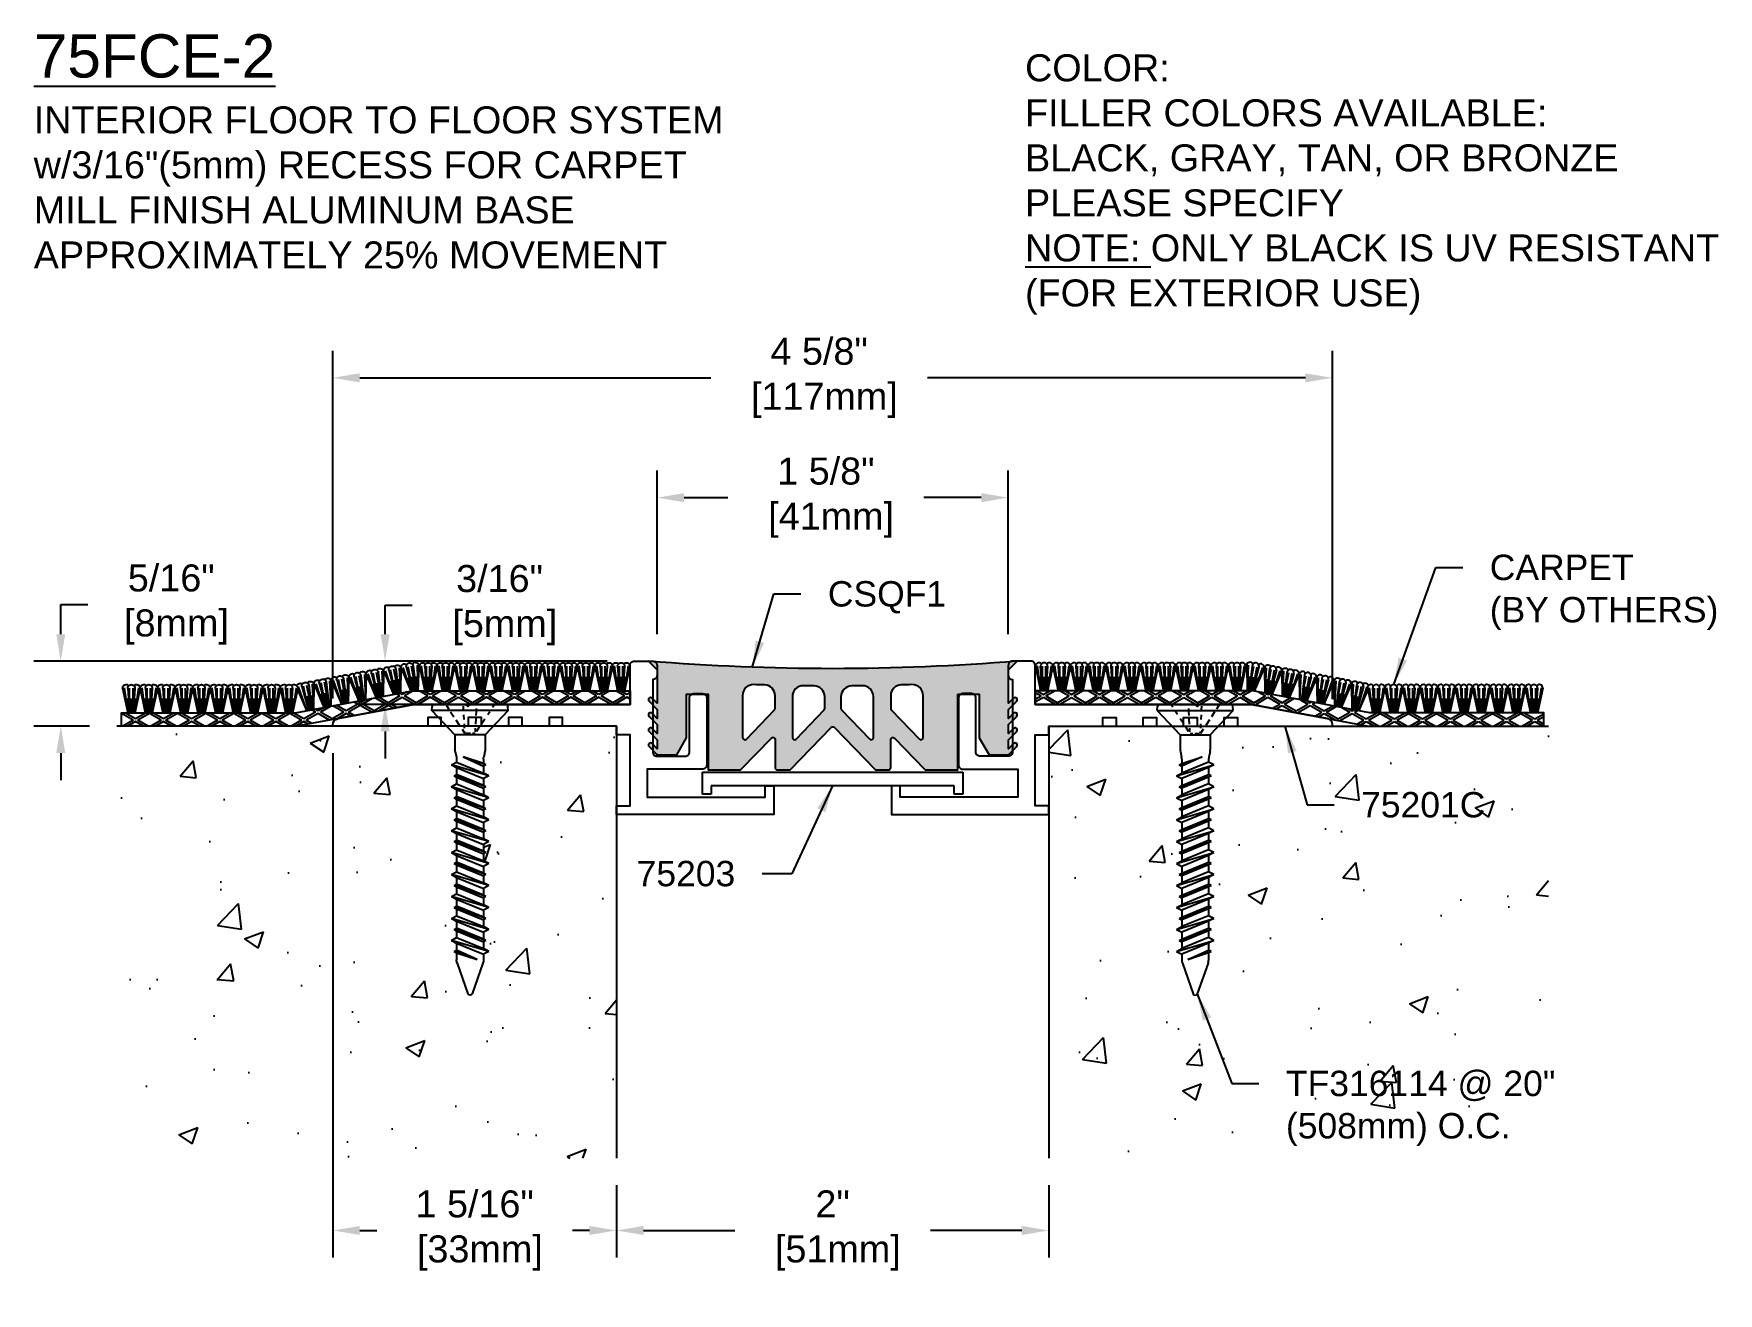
# Model space of a CAD drawing. Header units: inches. Extents: x -0.85 to 6.94, y -1.45 to 4.38.
import ezdxf

# ---------------------------------------------------------------- set-up
doc = ezdxf.new("R2010")
doc.units = ezdxf.units.IN
doc.header["$MEASUREMENT"] = 0
for name, color, linetype in [('Anchors', 4, 'Continuous'), ('Conditions', 1, 'Continuous'), ('Dimensions', 3, 'Continuous'), ('Fillers', 2, 'Continuous'), ('Metals', 7, 'Continuous'), ('Text', 2, 'Continuous')]:
    doc.layers.add(name, color=color, linetype=linetype)
doc.styles.add('arial', font='arial.ttf')
doc.dimstyles.new('ARIAL', dxfattribs={"dimscale": 0, "dimtxt": 0.125, "dimasz": 0.125, "dimexe": 0.125, "dimexo": 0.125, "dimgap": 0.125, "dimtad": 0, "dimtih": 1, "dimtoh": 1, "dimdec": 5, "dimzin": 0, "dimdsep": 46, "dimlunit": 4, "dimtxsty": 'arial', "dimcen": 0.125, "dimadec": 0, "dimazin": 0, "dimtfac": 1, "dimtdec": 5, "dimtofl": 0, "dimtmove": 0, "dimatfit": 3, "dimfxl": 0, "dimfrac": 2, "dimtolj": 1, "dimtzin": 0, "dimarcsym": 0})

msp = doc.modelspace()

# ---------------------------------------------------------------- texts
at = {"layer": 'Text', "attachment_point": 1, "style": 'arial'}
for s, insert, char_height, width in [('{\\L75FCE-2\\P\\H0.625x;\\lINTERIOR FLOOR TO FLOOR SYSTEM\\Pw/3/16"(5mm) RECESS FOR CARPET\\PMILL FINISH ALUMINUM BASE\\PAPPROXIMATELY 25% MOVEMENT}', (-0.849731, 4.374533), 0.2, 3.625), ('COLOR:{\\L                      \\~      \\P}FILLER COLORS AVAILABLE:\\PBLACK, GRAY, TAN, OR BRONZE\\PPLEASE SPECIFY\\P{\\LNOTE:} ONLY BLACK IS UV RESISTANT (FOR EXTERIOR USE)', (3.736574, 4.282098), 0.125, 3.25)]:
    msp.add_mtext(s, dxfattribs=dict(at, insert=insert, char_height=char_height, width=width))
at = {"layer": 'Text', "char_height": 0.1175, "style": 'arial'}
for s, insert, attachment_point in [('CARPET\\P(BY OTHERS)', (5.886662, 1.966562), 1), ('CSQF1', (2.824256, 1.843949), 1), ('\\A1;75201C', (5.29142, 0.868051), 1), ('\\A1;75203', (2.395892, 0.430413), 9), ('TF316114 @ 20"\\P(508mm) O.C.', (4.943629, -0.421649), 1)]:
    msp.add_mtext(s, dxfattribs=dict(at, insert=insert, attachment_point=attachment_point))

# ---------------------------------------------------------------- blocks, each defined once
blk = doc.blocks.new('75201C')
blk.add_line((-1.6336, -3.7739), (-1.6336, -3.7739))
blk.add_lwpolyline([(-1.8836, -3.8589), (-1.8836, -4.1689, 0.414214), (-1.8636, -4.1889), (-1.6086, -4.1889), (-1.6086, -4.3179), (-2.1543, -4.3179), (-2.1543, -4.2649), (-2.1943, -4.2649), (-2.1943, -4.3979), (-1.4661, -4.3979), (-1.4661, -4.3579), (-1.5286, -4.3579), (-1.5286, -4.0289), (-1.4661, -4.0289), (-1.4661, -3.9889), (-1.2161, -3.9889), (-1.2161, -3.9489), (-1.1541, -3.9489), (-1.1541, -3.9889), (-1.0291, -3.9889), (-1.0291, -3.9489), (-0.9671, -3.9489), (-0.9671, -3.9889), (-0.8421, -3.9889), (-0.8421, -3.9489), (-0.7801, -3.9489), (-0.7801, -3.9889), (-0.6551, -3.9889), (-0.6551, -3.9489), (-0.5931, -3.9489), (-0.5931, -3.9889), (-0.1536, -3.9889), (-0.1536, -3.9834, 0.361139), (-0.1777, -3.9544), (-0.5286, -3.8889), (-0.7686, -3.8889), (-0.7786, -3.8989), (-0.7886, -3.8889), (-1.5286, -3.8889), (-1.5286, -3.7089, 0.414214), (-1.5486, -3.6889), (-1.6336, -3.6889, 0.414214), (-1.6536, -3.7089), (-1.6536, -3.7539, 0.414214), (-1.6336, -3.7739), (-1.6336, -4.1089, -0.414214), (-1.6536, -4.1289), (-1.7836, -4.1289, -0.414214), (-1.8036, -4.1089), (-1.8036, -3.8589, 0.414214), (-1.8236, -3.8389), (-1.8636, -3.8389, 0.414214)], format="xyb", close=True)
blk = doc.blocks.new('TF316114')
for p, q in [((-0.1634, 0), (0.1634, 0)), ((-0.1042, -0.0127), (-0.1125, 0)), ((-0.1762, -0.0285), (-0.1747, -0.0103)), ((-0.1762, -0.0285), (0.1762, -0.0285)), ((-0.1762, -0.0285), (-0.0698, -0.141)), ((-0.0815, -0.0472), (-0.0915, -0.0321)), ((-0.0533, -0.0902), (-0.0691, -0.0662)), ((-0.0308, -0.0055), (-0.0311, -0.0002)), ((-0.0297, -0.0263), (-0.0301, -0.0195)), ((-0.0284, -0.051), (-0.0294, -0.0323)), ((-0.0263, -0.091), (-0.0277, -0.065)), ((0.0274, -0.0703), (0.0286, -0.0479)), ((0.0297, -0.0255), (0.0306, -0.0085)), ((0.0662, -0.0707), (0.0485, -0.0976)), ((0.0698, -0.141), (0.1762, -0.0285)), ((0.0898, -0.0346), (0.0746, -0.0579)), ((0.1095, -0.0045), (0.0979, -0.0223)), ((0.1762, -0.0285), (0.1747, -0.0103)), ((-0.0698, -0.141), (-0.0698, -0.2081)), ((-0.0698, -0.141), (0.0698, -0.141)), ((-0.0307, -0.1248), (-0.0441, -0.1044)), ((-0.0245, -0.1261), (-0.0253, -0.1097)), ((-0.024, -0.135), (-0.0107, -0.135)), ((-0.0018, -0.135), (0.0183, -0.135)), ((0.0373, -0.1147), (0.024, -0.135)), ((0.024, -0.135), (0.0245, -0.1246)), ((0.0253, -0.1104), (0.0264, -0.0896)), ((0.0698, -0.141), (0.0698, -0.2081)), ((-0.0687, -0.2177), (-0.0633, -0.2437)), ((0.0687, -0.2177), (0.0633, -0.2437)), ((-0.0863, -0.3304), (0.0862, -0.2796)), ((-0.0737, -0.2796), (0.0321, -0.2431)), ((-0.0737, -0.2796), (-0.0623, -0.2734)), ((-0.0737, -0.2796), (-0.0623, -0.2858)), ((0.0321, -0.2431), (-0.0623, -0.2858)), ((-0.0623, -0.2734), (0.0321, -0.2431)), ((-0.0623, -0.2533), (-0.0623, -0.2734)), ((0.0622, -0.2667), (-0.0623, -0.3175)), ((-0.0623, -0.2858), (-0.0623, -0.3175)), ((0.0622, -0.2925), (-0.0623, -0.3433)), ((0.0622, -0.2925), (0.0622, -0.3242)), ((0.0622, -0.2533), (0.0622, -0.2667)), ((0.0862, -0.2796), (0.0622, -0.2667)), ((0.0862, -0.2796), (0.0622, -0.2925)), ((-0.0863, -0.3304), (-0.0623, -0.3175)), ((-0.0863, -0.3304), (-0.0623, -0.3433)), ((-0.0863, -0.4319), (0.0862, -0.3812)), ((-0.0737, -0.3812), (0.0737, -0.3304)), ((-0.0737, -0.3812), (-0.0623, -0.375)), ((-0.0737, -0.3812), (-0.0623, -0.3873)), ((-0.0623, -0.375), (0.0622, -0.3242)), ((0.0622, -0.3365), (-0.0623, -0.3873)), ((-0.0623, -0.3433), (-0.0623, -0.375)), ((0.0622, -0.3682), (-0.0623, -0.419)), ((-0.0623, -0.3873), (-0.0623, -0.419)), ((0.0737, -0.3304), (0.0622, -0.3242)), ((0.0737, -0.3304), (0.0622, -0.3365)), ((0.0622, -0.3365), (0.0622, -0.3682)), ((0.0862, -0.3812), (0.0622, -0.3682)), ((0.0862, -0.3812), (0.0622, -0.3941)), ((-0.0863, -0.4319), (-0.0623, -0.419)), ((-0.0863, -0.4319), (-0.0623, -0.4449)), ((-0.0737, -0.4827), (0.0737, -0.4319)), ((0.0622, -0.3941), (-0.0623, -0.4449)), ((-0.0623, -0.4766), (0.0622, -0.4258)), ((0.0622, -0.4381), (-0.0623, -0.4889)), ((-0.0623, -0.4449), (-0.0623, -0.4766)), ((0.0622, -0.3941), (0.0622, -0.4258)), ((0.0737, -0.4319), (0.0622, -0.4258)), ((0.0737, -0.4319), (0.0622, -0.4381)), ((0.0622, -0.4381), (0.0622, -0.4698)), ((-0.0863, -0.5335), (0.0862, -0.4827)), ((-0.0863, -0.5335), (-0.0623, -0.5206)), ((-0.0863, -0.5335), (-0.0623, -0.5464)), ((-0.0737, -0.4827), (-0.0623, -0.4766)), ((-0.0737, -0.4827), (-0.0623, -0.4889)), ((-0.0737, -0.5843), (0.0737, -0.5335)), ((0.0622, -0.4698), (-0.0623, -0.5206)), ((-0.0623, -0.4889), (-0.0623, -0.5206)), ((0.0622, -0.4956), (-0.0623, -0.5464)), ((-0.0623, -0.5781), (0.0622, -0.5273)), ((0.0622, -0.5397), (-0.0623, -0.5904)), ((0.0862, -0.4827), (0.0622, -0.4698)), ((0.0862, -0.4827), (0.0622, -0.4956)), ((0.0622, -0.4956), (0.0622, -0.5273)), ((0.0737, -0.5335), (0.0622, -0.5273)), ((0.0737, -0.5335), (0.0622, -0.5397)), ((0.0622, -0.5397), (0.0622, -0.5714)), ((-0.0863, -0.6351), (0.0862, -0.5843)), ((-0.0863, -0.6351), (-0.0623, -0.6221)), ((-0.0737, -0.5843), (-0.0623, -0.5781)), ((-0.0737, -0.5843), (-0.0623, -0.5904)), ((-0.0623, -0.5464), (-0.0623, -0.5781)), ((0.0622, -0.5714), (-0.0623, -0.6221)), ((-0.0623, -0.5904), (-0.0623, -0.6221)), ((0.0622, -0.5972), (-0.0623, -0.648)), ((0.0862, -0.5843), (0.0622, -0.5714)), ((0.0862, -0.5843), (0.0622, -0.5972)), ((0.0622, -0.5972), (0.0622, -0.6289)), ((-0.0863, -0.6351), (-0.0623, -0.648)), ((-0.0863, -0.7366), (0.0862, -0.6858)), ((-0.0737, -0.6858), (0.0737, -0.6351)), ((-0.0737, -0.6858), (-0.0623, -0.6797)), ((-0.0737, -0.6858), (-0.0623, -0.692)), ((-0.0623, -0.6797), (0.0622, -0.6289)), ((0.0622, -0.6412), (-0.0623, -0.692)), ((-0.0623, -0.648), (-0.0623, -0.6797)), ((0.0622, -0.6729), (-0.0623, -0.7237)), ((-0.0623, -0.692), (-0.0623, -0.7237)), ((0.0622, -0.6988), (-0.0623, -0.7495)), ((0.0737, -0.6351), (0.0622, -0.6289)), ((0.0737, -0.6351), (0.0622, -0.6412)), ((0.0622, -0.6412), (0.0622, -0.6729)), ((0.0862, -0.6858), (0.0622, -0.6729)), ((0.0862, -0.6858), (0.0622, -0.6988)), ((0.0622, -0.6988), (0.0622, -0.7305)), ((-0.0863, -0.7366), (-0.0623, -0.7237)), ((-0.0863, -0.7366), (-0.0623, -0.7495)), ((-0.0737, -0.7874), (0.0737, -0.7366)), ((-0.0623, -0.7812), (0.0622, -0.7305)), ((0.0622, -0.7428), (-0.0623, -0.7936)), ((-0.0623, -0.7495), (-0.0623, -0.7812)), ((0.0622, -0.7745), (-0.0623, -0.8253)), ((0.0737, -0.7366), (0.0622, -0.7305)), ((0.0737, -0.7366), (0.0622, -0.7428)), ((0.0622, -0.7428), (0.0622, -0.7745)), ((0.0862, -0.7874), (0.0622, -0.7745)), ((-0.0863, -0.8382), (0.0862, -0.7874)), ((-0.0863, -0.8382), (-0.0623, -0.8253)), ((-0.0863, -0.8382), (-0.0623, -0.8511)), ((-0.0737, -0.7874), (-0.0623, -0.7812)), ((-0.0737, -0.7874), (-0.0623, -0.7936)), ((-0.0737, -0.889), (0.0737, -0.8382)), ((-0.0623, -0.7936), (-0.0623, -0.8253)), ((0.0622, -0.8003), (-0.0623, -0.8511)), ((-0.0623, -0.8828), (0.0622, -0.832)), ((0.0622, -0.8444), (-0.0623, -0.8951)), ((-0.0623, -0.8511), (-0.0623, -0.8828)), ((0.0862, -0.7874), (0.0622, -0.8003)), ((0.0622, -0.8003), (0.0622, -0.832)), ((0.0737, -0.8382), (0.0622, -0.832)), ((0.0737, -0.8382), (0.0622, -0.8444)), ((0.0622, -0.8444), (0.0622, -0.876)), ((-0.0863, -0.9397), (0.0862, -0.889)), ((-0.0863, -0.9397), (-0.0623, -0.9268)), ((-0.0737, -0.889), (-0.0623, -0.8828)), ((-0.0737, -0.889), (-0.0623, -0.8951)), ((0.0622, -0.876), (-0.0623, -0.9268)), ((-0.0623, -0.8951), (-0.0623, -0.9268)), ((0.0622, -0.9019), (-0.0623, -0.9527)), ((-0.0623, -0.9844), (0.0622, -0.9336)), ((0.0862, -0.889), (0.0622, -0.876)), ((0.0862, -0.889), (0.0622, -0.9019)), ((0.0622, -0.9019), (0.0622, -0.9336)), ((0.0737, -0.9397), (0.0622, -0.9336)), ((-0.0863, -0.9397), (-0.0623, -0.9527)), ((-0.0863, -1.0413), (0.0862, -0.9905)), ((-0.0737, -0.9905), (0.0737, -0.9397)), ((-0.0737, -0.9905), (-0.0623, -0.9844)), ((-0.0737, -0.9905), (-0.0623, -0.9967)), ((0.0622, -0.9459), (-0.0623, -0.9967)), ((-0.0623, -0.9527), (-0.0623, -0.9844)), ((0.0622, -0.9776), (-0.0623, -1.0284)), ((-0.0623, -0.9967), (-0.0623, -1.0284)), ((0.0622, -1.0035), (-0.0623, -1.0542)), ((0.0737, -0.9397), (0.0622, -0.9459)), ((0.0622, -0.9459), (0.0622, -0.9776)), ((0.0862, -0.9905), (0.0622, -0.9776)), ((0.0862, -0.9905), (0.0622, -1.0035)), ((0.0622, -1.0035), (0.0622, -1.0351)), ((-0.0863, -1.0413), (-0.0623, -1.0284)), ((-0.0863, -1.0413), (-0.0623, -1.0542)), ((-0.0737, -1.0921), (0.0737, -1.0413)), ((-0.0737, -1.0921), (-0.0623, -1.0859)), ((-0.0623, -1.0859), (0.0622, -1.0351)), ((0.0622, -1.0475), (-0.0623, -1.0983)), ((-0.0623, -1.0542), (-0.0623, -1.0859)), ((0.0622, -1.0792), (-0.0623, -1.13)), ((0.0737, -1.0413), (0.0622, -1.0351)), ((0.0737, -1.0413), (0.0622, -1.0475)), ((0.0622, -1.0475), (0.0622, -1.0792)), ((0.0862, -1.0921), (0.0622, -1.0792)), ((-0.0863, -1.1429), (0.0862, -1.0921)), ((-0.0863, -1.1429), (-0.0623, -1.13)), ((-0.0863, -1.1429), (-0.0623, -1.1558)), ((-0.0737, -1.0921), (-0.0623, -1.0983)), ((-0.0623, -1.0983), (-0.0623, -1.13)), ((0.0622, -1.105), (-0.0623, -1.1558)), ((-0.0623, -1.1558), (-0.0623, -1.1817)), ((-0.0335, -1.1798), (0.0622, -1.1367)), ((-0.0335, -1.1798), (0.0737, -1.1429)), ((0.0622, -1.149), (-0.0335, -1.1798)), ((0.0862, -1.0921), (0.0622, -1.105)), ((0.0622, -1.105), (0.0622, -1.1367)), ((0.0737, -1.1429), (0.0622, -1.1367)), ((0.0737, -1.1429), (0.0622, -1.149)), ((0.0622, -1.149), (0.0622, -1.1817)), ((-0.0596, -1.197), (-0.0096, -1.3398)), ((0.0596, -1.197), (0.0096, -1.3398))]:
    blk.add_line(p, q)
for centre, radius, start, end in [((-0.1634, -0.0113), 0.0112, 90, 175), ((0.1634, -0.0113), 0.0112, 5, 90), ((-0.0233, -0.2081), 0.0465, 180, 191.9357), ((0.0233, -0.2081), 0.0465, 348.0643, 0), ((-0.1088, -0.2533), 0.0465, 0, 11.9357), ((0.1087, -0.2533), 0.0465, 168.0643, 180), ((-0.0158, -1.1817), 0.0465, 180, 199.30575), ((0.0158, -1.1817), 0.0465, 340.69425, 0), ((0, -1.3354), 0.0106, 204.10008, 335.89992)]:
    blk.add_arc(centre, radius, start, end)
blk = doc.blocks.new('75203')
for p, q in [((-0.6018, -0.102), (-0.6018, 0)), ((-0.6018, 0), (0.6018, 0)), ((0.6018, 0), (0.6018, -0.102)), ((0.5618, -0.062), (-0.5618, -0.062)), ((-0.5618, -0.062), (-0.5618, -0.102)), ((0.5618, -0.102), (0.5618, -0.062)), ((-0.5618, -0.102), (-0.6018, -0.102)), ((0.6018, -0.102), (0.5618, -0.102))]:
    blk.add_line(p, q)
blk = doc.blocks.new('*D3')
at = {"layer": 'Defpoints', "color": 0}
for p in [(1.8464, -0.8265), (3.8464, -0.8265), (1.8464, -1.161)]:
    blk.add_point(p, dxfattribs=at)
at = {"layer": 'Dimensions', "color": 0, "lineweight": -2}
for p, q in [((1.8464, -0.9515), (1.8464, -1.286)), ((3.8464, -0.9515), (3.8464, -1.286)), ((1.9714, -1.161), (2.3934, -1.161)), ((3.7214, -1.161), (3.2994, -1.161))]:
    blk.add_line(p, q, dxfattribs=at)
at = {"layer": 'Dimensions', "color": 0}
for points in [[(1.9714, -1.1402), (1.9714, -1.1818), (1.8464, -1.161)], [(3.7214, -1.1402), (3.7214, -1.1818), (3.8464, -1.161)]]:
    blk.add_solid(points, dxfattribs=at)
at = {"layer": 'Dimensions', "color": 0, "insert": (2.8464, -1.161), "char_height": 0.125, "attachment_point": 5, "style": 'arial'}
blk.add_mtext('\\A1;2"\\P [51mm]', dxfattribs=at)
blk = doc.blocks.new('*D4')
at = {"layer": 'Defpoints', "color": 0}
for p in [(0.5339, 1.1735), (1.8464, -0.8265), (0.5339, -1.161)]:
    blk.add_point(p, dxfattribs=at)
at = {"layer": 'Dimensions', "color": 0, "lineweight": -2}
for p, q in [((0.5339, 1.0485), (0.5339, -1.286)), ((1.8464, -0.9515), (1.8464, -1.286)), ((0.6589, -1.161), (0.7372, -1.161)), ((1.7214, -1.161), (1.6432, -1.161))]:
    blk.add_line(p, q, dxfattribs=at)
at = {"layer": 'Dimensions', "color": 0}
for points in [[(0.6589, -1.1402), (0.6589, -1.1818), (0.5339, -1.161)], [(1.7214, -1.1402), (1.7214, -1.1818), (1.8464, -1.161)]]:
    blk.add_solid(points, dxfattribs=at)
at = {"layer": 'Dimensions', "color": 0, "insert": (1.1902, -1.161), "char_height": 0.125, "attachment_point": 5, "style": 'arial'}
blk.add_mtext('\\A1;1 5/16"\\P [33mm]', dxfattribs=at)
blk = doc.blocks.new('*D5')
at = {"layer": 'Defpoints', "color": 0}
for p in [(5.1589, 2.7849), (0.5339, 1.1762), (5.1589, 1.1735)]:
    blk.add_point(p, dxfattribs=at)
at = {"layer": 'Dimensions', "color": 0, "lineweight": -2}
for p, q in [((0.5339, 1.3012), (0.5339, 2.9099)), ((5.1589, 1.2985), (5.1589, 2.9099)), ((0.6589, 2.7849), (2.2825, 2.7849)), ((5.0339, 2.7849), (3.2856, 2.7849))]:
    blk.add_line(p, q, dxfattribs=at)
at = {"layer": 'Dimensions', "color": 0}
for points in [[(0.6589, 2.8057), (0.6589, 2.764), (0.5339, 2.7849)], [(5.0339, 2.8057), (5.0339, 2.764), (5.1589, 2.7849)]]:
    blk.add_solid(points, dxfattribs=at)
at = {"layer": 'Dimensions', "color": 0, "insert": (2.784, 2.7849), "char_height": 0.125, "attachment_point": 5, "style": 'arial'}
blk.add_mtext('\\A1;4 5/8"\\P [117mm]', dxfattribs=at)
blk = doc.blocks.new('*D6')
at = {"layer": 'Defpoints', "color": 0}
for p in [(2.0339, 2.2304), (2.0339, 1.4737), (3.6589, 1.4737)]:
    blk.add_point(p, dxfattribs=at)
at = {"layer": 'Dimensions', "color": 0, "lineweight": -2}
for p, q in [((2.0339, 1.5987), (2.0339, 2.3554)), ((3.6589, 1.5987), (3.6589, 2.3554)), ((2.1589, 2.2304), (2.3622, 2.2304)), ((3.5339, 2.2304), (3.2683, 2.2304))]:
    blk.add_line(p, q, dxfattribs=at)
at = {"layer": 'Dimensions', "color": 0}
for points in [[(2.1589, 2.2512), (2.1589, 2.2095), (2.0339, 2.2304)], [(3.5339, 2.2512), (3.5339, 2.2095), (3.6589, 2.2304)]]:
    blk.add_solid(points, dxfattribs=at)
at = {"layer": 'Dimensions', "color": 0, "insert": (2.8152, 2.2304), "char_height": 0.125, "attachment_point": 5, "style": 'arial'}
blk.add_mtext('\\A1;1 5/8"\\P [41mm]', dxfattribs=at)
blk = doc.blocks.new('*D7')
at = {"layer": 'Defpoints', "color": 0}
for p in [(1.9289, 1.4735), (0.776, 1.2735), (1.4646, 1.2735)]:
    blk.add_point(p, dxfattribs=at)
at = {"layer": 'Dimensions', "color": 0, "lineweight": -2}
for p, q in [((0.776, 1.5985), (0.776, 1.7331)), ((0.776, 1.7331), (0.901, 1.7331)), ((1.8039, 1.4735), (0.651, 1.4735)), ((1.3396, 1.2735), (0.651, 1.2735)), ((0.776, 1.1485), (0.776, 1.0235))]:
    blk.add_line(p, q, dxfattribs=at)
at = {"layer": 'Dimensions', "color": 0}
for points in [[(0.7551, 1.5985), (0.7968, 1.5985), (0.776, 1.4735)], [(0.7551, 1.1485), (0.7968, 1.1485), (0.776, 1.2735)]]:
    blk.add_solid(points, dxfattribs=at)
at = {"layer": 'Dimensions', "color": 0, "insert": (1.3054, 1.7331), "char_height": 0.125, "attachment_point": 5, "style": 'arial'}
blk.add_mtext('\\A1;3/16"\\P [5mm]', dxfattribs=at)
blk = doc.blocks.new('*D8')
at = {"layer": 'Defpoints', "color": 0}
for p in [(1.9289, 1.4735), (-0.7247, 1.1735), (-0.4661, 1.1735)]:
    blk.add_point(p, dxfattribs=at)
at = {"layer": 'Dimensions', "color": 0, "lineweight": -2}
for p, q in [((-0.7247, 1.5985), (-0.7247, 1.7359)), ((-0.7247, 1.7359), (-0.5997, 1.7359)), ((1.8039, 1.4735), (-0.8497, 1.4735)), ((-0.5911, 1.1735), (-0.8497, 1.1735)), ((-0.7247, 1.0485), (-0.7247, 0.9235))]:
    blk.add_line(p, q, dxfattribs=at)
at = {"layer": 'Dimensions', "color": 0}
for points in [[(-0.7456, 1.5985), (-0.7039, 1.5985), (-0.7247, 1.4735)], [(-0.7456, 1.0485), (-0.7039, 1.0485), (-0.7247, 1.1735)]]:
    blk.add_solid(points, dxfattribs=at)
at = {"layer": 'Dimensions', "color": 0, "insert": (-0.2136, 1.7359), "char_height": 0.125, "attachment_point": 5, "style": 'arial'}
blk.add_mtext('\\A1;5/16"\\P [8mm]', dxfattribs=at)
blk = doc.blocks.new('CARPET')
at = {"layer": 'Conditions'}
h = blk.add_hatch(dxfattribs=at)
h.set_pattern_fill('EXPAND', color=256, scale=0.125, style=0)
h.set_pattern_definition([(30, (0, 0), (2e-11, 0.075), [0.0625, -0.0125]), (330, (0, 0), (0.0649519, 0.0375), [0.0625, -0.0125]), (330, (0.054125, 0.03125), (0.0649519, 0.0375), [0.0625, -0.0125]), (30, (0.054125, 0.04375), (2e-11, 0.075), [0.0625, -0.0125])])
h.paths.add_polyline_path([(7.2186, 2.8345), (7.76, 2.7334), (8.5709, 2.7334), (8.5709, 2.7959), (7.7658, 2.7959), (7.7068, 2.8069), (7.7068, 2.8067), (7.7068, 2.8069), (7.6912, 2.8098), (7.6912, 2.8098), (7.6912, 2.8098), (7.6263, 2.8219), (7.6263, 2.8218), (7.6263, 2.8219), (7.6107, 2.8248), (7.6107, 2.8248), (7.6107, 2.8248), (7.5458, 2.837), (7.5458, 2.8368), (7.5458, 2.837), (7.5302, 2.8399), (7.5302, 2.8398), (7.5302, 2.8399), (7.4653, 2.852), (7.4653, 2.8518), (7.4653, 2.852), (7.4497, 2.8549), (7.4497, 2.8548), (7.4497, 2.8549), (7.3848, 2.867), (7.3848, 2.8668), (7.3848, 2.867), (7.3692, 2.8699), (7.3692, 2.8699), (7.3692, 2.8699), (7.3043, 2.882), (7.3043, 2.8819), (7.3043, 2.882), (7.2887, 2.885), (7.2887, 2.8849), (7.2887, 2.885), (7.2244, 2.897), (7.2238, 2.897), (7.2238, 2.8969), (7.2238, 2.897), (6.2186, 2.897), (6.2186, 2.8345)])
for points in [[(6.219, 3.0114), (6.2435, 2.897)], [(6.2269, 3.0125), (6.2434, 2.897)], [(6.2421, 2.9622), (6.2514, 2.897)], [(6.2517, 2.897), (6.2517, 3.0114)], [(6.2596, 2.897), (6.2596, 2.9622)], [(6.2757, 3.0114), (6.2675, 2.897)], [(6.2675, 2.897), (6.2675, 3.0114)], [(6.2771, 2.9622), (6.2678, 2.897)], [(6.2923, 3.0125), (6.2758, 2.897)], [(6.3002, 3.0114), (6.2758, 2.897)], [(6.3002, 3.0114), (6.3246, 2.897)], [(6.308, 3.0125), (6.3245, 2.897)], [(6.3232, 2.9622), (6.3325, 2.897)], [(6.3247, 3.0114), (6.3328, 2.897)], [(6.3328, 2.897), (6.3328, 3.0114)], [(6.3407, 2.897), (6.3407, 2.9622)], [(6.3568, 3.0114), (6.3487, 2.897)], [(6.3487, 2.897), (6.3487, 3.0114)], [(6.3583, 2.9622), (6.349, 2.897)], [(6.3813, 3.0114), (6.3569, 2.897)], [(6.3735, 3.0125), (6.357, 2.897)], [(6.3813, 3.0114), (6.4057, 2.897)], [(6.3892, 3.0125), (6.4056, 2.897)], [(6.4044, 2.9622), (6.4137, 2.897)], [(6.4058, 3.0114), (6.4139, 2.897)], [(6.4139, 2.897), (6.4139, 3.0114)], [(6.4219, 2.897), (6.4219, 2.9622)], [(6.4298, 2.897), (6.4298, 3.0114)], [(6.438, 3.0114), (6.4298, 2.897)], [(6.4394, 2.9622), (6.4301, 2.897)], [(6.4624, 3.0114), (6.438, 2.897)], [(6.4546, 3.0125), (6.4381, 2.897)], [(6.4624, 3.0114), (6.4869, 2.897)], [(6.4703, 3.0125), (6.4868, 2.897)], [(6.4855, 2.9622), (6.4948, 2.897)], [(6.4869, 3.0114), (6.4951, 2.897)], [(6.4951, 2.897), (6.4951, 3.0114)], [(6.503, 2.897), (6.503, 2.9622)], [(6.511, 2.897), (6.511, 3.0114)], [(6.5191, 3.0114), (6.511, 2.897)], [(6.5205, 2.9622), (6.5112, 2.897)], [(6.5436, 3.0114), (6.5192, 2.897)], [(6.5357, 3.0125), (6.5193, 2.897)], [(6.5436, 3.0114), (6.568, 2.897)], [(6.5514, 3.0125), (6.5679, 2.897)], [(6.5666, 2.9622), (6.5759, 2.897)], [(6.5681, 3.0114), (6.5762, 2.897)], [(6.5762, 2.897), (6.5762, 3.0114)], [(6.5842, 2.897), (6.5842, 2.9622)], [(6.6002, 3.0114), (6.5921, 2.897)], [(6.5921, 2.897), (6.5921, 3.0114)], [(6.6017, 2.9622), (6.5924, 2.897)], [(6.6247, 3.0114), (6.6003, 2.897)], [(6.6169, 3.0125), (6.6004, 2.897)], [(6.6247, 3.0114), (6.6491, 2.897)], [(6.6326, 3.0125), (6.6491, 2.897)], [(6.6478, 2.9622), (6.6571, 2.897)], [(6.6492, 3.0114), (6.6574, 2.897)], [(6.6574, 2.897), (6.6574, 3.0114)], [(6.6653, 2.897), (6.6653, 2.9622)], [(6.6732, 2.897), (6.6732, 3.0114)], [(6.6814, 3.0114), (6.6732, 2.897)], [(6.6828, 2.9622), (6.6735, 2.897)], [(6.7059, 3.0114), (6.6814, 2.897)], [(6.698, 3.0125), (6.6815, 2.897)], [(6.7059, 3.0114), (6.7303, 2.897)], [(6.7137, 3.0125), (6.7302, 2.897)], [(6.7289, 2.9622), (6.7382, 2.897)], [(6.7303, 3.0114), (6.7385, 2.897)], [(6.7385, 2.897), (6.7385, 3.0114)], [(6.7464, 2.897), (6.7464, 2.9622)], [(6.7625, 3.0114), (6.7544, 2.897)], [(6.7544, 2.897), (6.7544, 3.0114)], [(6.7639, 2.9622), (6.7546, 2.897)], [(6.787, 3.0114), (6.7626, 2.897)], [(6.7791, 3.0125), (6.7627, 2.897)], [(6.787, 3.0114), (6.8114, 2.897)], [(6.7948, 3.0125), (6.8113, 2.897)], [(6.81, 2.9622), (6.8193, 2.897)], [(6.8115, 3.0114), (6.8196, 2.897)], [(6.8196, 2.897), (6.8196, 3.0114)], [(6.8276, 2.897), (6.8276, 2.9622)], [(6.8355, 2.897), (6.8355, 3.0114)], [(6.8437, 3.0114), (6.8355, 2.897)], [(6.8451, 2.9622), (6.8358, 2.897)], [(6.8681, 3.0114), (6.8437, 2.897)], [(6.8603, 3.0125), (6.8438, 2.897)], [(6.8681, 3.0114), (6.8925, 2.897)], [(6.876, 3.0125), (6.8925, 2.897)], [(6.8912, 2.9622), (6.9005, 2.897)], [(6.8926, 3.0114), (6.9008, 2.897)], [(6.9008, 2.897), (6.9008, 3.0114)], [(6.9087, 2.897), (6.9087, 2.9622)], [(6.9248, 3.0114), (6.9166, 2.897)], [(6.9166, 2.897), (6.9166, 3.0114)], [(6.9262, 2.9622), (6.9169, 2.897)], [(6.9414, 3.0125), (6.9249, 2.897)], [(6.9493, 3.0114), (6.9249, 2.897)], [(6.9493, 3.0114), (6.9737, 2.897)], [(6.9571, 3.0125), (6.9736, 2.897)], [(6.9723, 2.9622), (6.9816, 2.897)], [(6.9737, 3.0114), (6.9819, 2.897)], [(6.9819, 2.897), (6.9819, 3.0114)], [(6.9898, 2.897), (6.9898, 2.9622)], [(6.9978, 2.897), (6.9978, 3.0114)], [(7.0059, 3.0114), (6.9978, 2.897)], [(7.0074, 2.9622), (6.998, 2.897)], [(7.0304, 3.0114), (7.006, 2.897)], [(7.0225, 3.0125), (7.0061, 2.897)], [(7.0304, 3.0114), (7.0548, 2.897)], [(7.0383, 3.0125), (7.0547, 2.897)], [(7.0534, 2.9622), (7.0627, 2.897)], [(7.0549, 3.0114), (7.063, 2.897)], [(7.063, 2.897), (7.063, 3.0114)], [(7.071, 2.897), (7.071, 2.9622)], [(7.0871, 3.0114), (7.0789, 2.897)], [(7.0789, 2.897), (7.0789, 3.0114)], [(7.0885, 2.9622), (7.0792, 2.897)], [(7.1115, 3.0114), (7.0871, 2.897)], [(7.1037, 3.0125), (7.0872, 2.897)], [(7.1115, 3.0114), (7.1359, 2.897)], [(7.1194, 3.0125), (7.1359, 2.897)], [(7.1346, 2.9622), (7.1439, 2.897)], [(7.136, 3.0114), (7.1442, 2.897)], [(7.1442, 2.897), (7.1442, 3.0114)], [(7.1521, 2.897), (7.1521, 2.9622)], [(7.1682, 3.0114), (7.16, 2.897)], [(7.16, 2.897), (7.16, 3.0114)], [(7.1696, 2.9622), (7.1603, 2.897)], [(7.1848, 3.0125), (7.1683, 2.897)], [(7.1927, 3.0114), (7.1683, 2.897)], [(7.1955, 3.016), (7.1998, 2.897)], [(7.2034, 3.0157), (7.1995, 2.897)], [(7.2097, 2.9636), (7.2075, 2.897)], [(7.2076, 2.897), (7.2301, 3.0123)], [(7.222, 3.0138), (7.2079, 2.897)], [(7.2157, 2.897), (7.2285, 2.9625)], [(7.2238, 2.8969), (7.2456, 3.0092)], [(7.2536, 3.0077), (7.2238, 2.8969)], [(7.2702, 3.0056), (7.2319, 2.8953)], [(7.2777, 3.003), (7.2319, 2.8953)], [(7.2785, 3.0034), (7.2806, 2.8865)], [(7.2864, 3.0031), (7.2806, 2.8865)], [(7.3025, 2.9988), (7.2887, 2.8849)], [(7.2887, 2.8849), (7.3105, 2.9972)], [(7.3043, 2.8819), (7.3261, 2.9942)], [(7.3341, 2.9926), (7.3043, 2.8819)], [(7.3507, 2.9906), (7.3124, 2.8803)], [(7.3582, 2.988), (7.3124, 2.8803)], [(7.359, 2.9884), (7.3611, 2.8714)], [(7.3669, 2.988), (7.3611, 2.8714)], [(7.383, 2.9838), (7.3692, 2.8699)], [(7.3692, 2.8699), (7.391, 2.9822)], [(7.3848, 2.8668), (7.4066, 2.9792)], [(7.4146, 2.9776), (7.3848, 2.8668)], [(7.4312, 2.9755), (7.3929, 2.8653)], [(7.4387, 2.9729), (7.3929, 2.8653)], [(7.4395, 2.9734), (7.4416, 2.8564)], [(7.4474, 2.973), (7.4416, 2.8564)], [(7.4635, 2.9687), (7.4497, 2.8548)], [(7.4497, 2.8548), (7.4715, 2.9672)], [(7.4653, 2.8518), (7.4871, 2.9641)], [(7.4951, 2.9626), (7.4653, 2.8518)], [(7.2457, 2.9591), (7.2241, 2.8968)], [(7.2918, 2.9508), (7.2884, 2.8849)], [(7.2965, 2.8834), (7.309, 2.9474)], [(7.3262, 2.9441), (7.3046, 2.8818)], [(7.3723, 2.9358), (7.3689, 2.8699)], [(7.377, 2.8684), (7.3895, 2.9324)], [(7.4067, 2.9291), (7.3851, 2.8668)], [(7.4575, 2.8533), (7.47, 2.9174)], [(7.4872, 2.914), (7.4656, 2.8518)], [(7.5117, 2.9605), (7.4734, 2.8502)], [(7.5192, 2.9579), (7.4734, 2.8502)], [(7.52, 2.9584), (7.5221, 2.8414)], [(7.5279, 2.958), (7.5221, 2.8414)], [(7.5333, 2.9057), (7.5299, 2.8399)], [(7.544, 2.9537), (7.5302, 2.8398)], [(7.5302, 2.8398), (7.552, 2.9521)], [(7.538, 2.8383), (7.5505, 2.9024)], [(7.5458, 2.8368), (7.5676, 2.9491)], [(7.5756, 2.9476), (7.5458, 2.8368)], [(7.5922, 2.9455), (7.5539, 2.8352)], [(7.5997, 2.9429), (7.5539, 2.8352)], [(7.6005, 2.9433), (7.6026, 2.8264)], [(7.6084, 2.9429), (7.6026, 2.8264)], [(7.6245, 2.9387), (7.6107, 2.8248)], [(7.6107, 2.8248), (7.6325, 2.9371)], [(7.6185, 2.8233), (7.631, 2.8873)], [(7.6263, 2.8218), (7.6481, 2.9341)], [(7.6561, 2.9325), (7.6263, 2.8218)], [(7.6482, 2.884), (7.6266, 2.8217)], [(7.6727, 2.9305), (7.6344, 2.8202)], [(7.6802, 2.9279), (7.6344, 2.8202)], [(7.681, 2.9283), (7.6831, 2.8113)], [(7.6889, 2.9279), (7.6831, 2.8113)], [(7.705, 2.9236), (7.6912, 2.8098)], [(7.6912, 2.8098), (7.713, 2.9221)], [(7.7068, 2.8067), (7.7286, 2.9191)], [(7.7366, 2.9175), (7.7068, 2.8067)], [(7.7532, 2.9154), (7.7154, 2.8064)], [(7.7567, 2.9034), (7.7154, 2.8064)], [(7.7552, 2.9103), (7.7796, 2.7959)], [(7.763, 2.9115), (7.7795, 2.7959)], [(7.7878, 2.7959), (7.7878, 2.9103)], [(7.8118, 2.9103), (7.8037, 2.7959)], [(7.8037, 2.7959), (7.8037, 2.9103)], [(7.8363, 2.9103), (7.8119, 2.7959)], [(7.8285, 2.9115), (7.812, 2.7959)], [(7.8363, 2.9103), (7.8607, 2.7959)], [(7.8442, 2.9115), (7.8606, 2.7959)], [(7.8608, 2.9103), (7.8689, 2.7959)], [(7.8689, 2.7959), (7.8689, 2.9103)], [(7.893, 2.9103), (7.8848, 2.7959)], [(7.8848, 2.7959), (7.8848, 2.9103)], [(7.9174, 2.9103), (7.893, 2.7959)], [(7.9096, 2.9115), (7.8931, 2.7959)], [(7.9174, 2.9103), (7.9419, 2.7959)], [(7.9253, 2.9115), (7.9418, 2.7959)], [(7.9419, 2.9103), (7.9501, 2.7959)], [(7.9501, 2.7959), (7.9501, 2.9103)], [(7.966, 2.7959), (7.966, 2.9103)], [(7.9741, 2.9103), (7.966, 2.7959)], [(7.9986, 2.9103), (7.9742, 2.7959)], [(7.9907, 2.9115), (7.9743, 2.7959)], [(7.9986, 2.9103), (8.023, 2.7959)], [(8.0064, 2.9115), (8.0229, 2.7959)], [(8.0231, 2.9103), (8.0312, 2.7959)], [(8.0312, 2.7959), (8.0312, 2.9103)], [(8.0552, 2.9103), (8.0471, 2.7959)], [(8.0471, 2.7959), (8.0471, 2.9103)], [(8.0797, 2.9103), (8.0553, 2.7959)], [(8.0719, 2.9115), (8.0554, 2.7959)], [(8.0797, 2.9103), (8.1041, 2.7959)], [(8.0876, 2.9115), (8.1041, 2.7959)], [(8.1042, 2.9103), (8.1123, 2.7959)], [(8.1123, 2.7959), (8.1123, 2.9103)], [(8.1364, 2.9103), (8.1282, 2.7959)], [(8.1282, 2.7959), (8.1282, 2.9103)], [(8.1609, 2.9103), (8.1364, 2.7959)], [(8.153, 2.9115), (8.1365, 2.7959)], [(8.1609, 2.9103), (8.1853, 2.7959)], [(8.1687, 2.9115), (8.1852, 2.7959)], [(8.1853, 2.9103), (8.1935, 2.7959)], [(8.1935, 2.7959), (8.1935, 2.9103)], [(8.2094, 2.7959), (8.2094, 2.9103)], [(8.2175, 2.9103), (8.2094, 2.7959)], [(8.242, 2.9103), (8.2176, 2.7959)], [(8.2341, 2.9115), (8.2177, 2.7959)], [(8.242, 2.9103), (8.2664, 2.7959)], [(8.2498, 2.9115), (8.2663, 2.7959)], [(8.2665, 2.9103), (8.2746, 2.7959)], [(8.2746, 2.7959), (8.2746, 2.9103)], [(8.2987, 2.9103), (8.2905, 2.7959)], [(8.2905, 2.7959), (8.2905, 2.9103)], [(8.3231, 2.9103), (8.2987, 2.7959)], [(8.3153, 2.9115), (8.2988, 2.7959)], [(8.3231, 2.9103), (8.3475, 2.7959)], [(8.331, 2.9115), (8.3475, 2.7959)], [(8.3476, 2.9103), (8.3558, 2.7959)], [(8.3558, 2.7959), (8.3558, 2.9103)], [(8.3716, 2.7959), (8.3716, 2.9103)], [(8.3798, 2.9103), (8.3716, 2.7959)], [(8.4043, 2.9103), (8.3798, 2.7959)], [(8.3964, 2.9115), (8.3799, 2.7959)], [(8.4043, 2.9103), (8.4287, 2.7959)], [(8.4121, 2.9115), (8.4286, 2.7959)], [(8.4287, 2.9103), (8.4369, 2.7959)], [(8.4369, 2.7959), (8.4369, 2.9103)], [(8.4528, 2.7959), (8.4528, 2.9103)], [(8.4609, 2.9103), (8.4528, 2.7959)], [(8.4854, 2.9103), (8.461, 2.7959)], [(8.4775, 2.9115), (8.4611, 2.7959)], [(8.4854, 2.9103), (8.5098, 2.7959)], [(8.4933, 2.9115), (8.5097, 2.7959)], [(8.5099, 2.9103), (8.518, 2.7959)], [(8.518, 2.7959), (8.518, 2.9103)], [(8.5339, 2.7959), (8.5339, 2.9103)], [(8.5421, 2.9103), (8.5339, 2.7959)], [(8.5665, 2.9103), (8.5421, 2.7959)], [(8.5587, 2.9115), (8.5422, 2.7959)], [(7.6943, 2.8757), (7.6909, 2.8098)], [(7.699, 2.8082), (7.7115, 2.8723)], [(7.7782, 2.8612), (7.7875, 2.7959)], [(7.7957, 2.7959), (7.7957, 2.8612)], [(7.8133, 2.8612), (7.804, 2.7959)], [(7.8594, 2.8612), (7.8687, 2.7959)], [(7.8769, 2.7959), (7.8769, 2.8612)], [(7.8944, 2.8612), (7.8851, 2.7959)], [(7.9405, 2.8612), (7.9498, 2.7959)], [(7.958, 2.7959), (7.958, 2.8612)], [(7.9755, 2.8612), (7.9662, 2.7959)], [(8.0216, 2.8612), (8.0309, 2.7959)], [(8.0392, 2.7959), (8.0392, 2.8612)], [(8.0567, 2.8612), (8.0474, 2.7959)], [(8.1028, 2.8612), (8.1121, 2.7959)], [(8.1203, 2.7959), (8.1203, 2.8612)], [(8.1378, 2.8612), (8.1285, 2.7959)], [(8.1839, 2.8612), (8.1932, 2.7959)], [(8.2014, 2.7959), (8.2014, 2.8612)], [(8.2189, 2.8612), (8.2096, 2.7959)], [(8.265, 2.8612), (8.2743, 2.7959)], [(8.2826, 2.7959), (8.2826, 2.8612)], [(8.3001, 2.8612), (8.2908, 2.7959)], [(8.3462, 2.8612), (8.3555, 2.7959)], [(8.3637, 2.7959), (8.3637, 2.8612)], [(8.3812, 2.8612), (8.3719, 2.7959)], [(8.4273, 2.8612), (8.4366, 2.7959)], [(8.4448, 2.7959), (8.4448, 2.8612)], [(8.4624, 2.8612), (8.453, 2.7959)], [(8.5084, 2.8612), (8.5177, 2.7959)], [(8.526, 2.7959), (8.526, 2.8612)], [(8.5435, 2.8612), (8.5342, 2.7959)]]:
    blk.add_lwpolyline(points, dxfattribs=at)
for points in [[(6.2435, 3.0114), (6.2517, 2.897)], [(7.2244, 2.897), (6.2186, 2.897), (6.2186, 2.8345), (7.2186, 2.8345), (7.76, 2.7334), (8.5709, 2.7334), (8.5709, 2.7959), (7.7658, 2.7959)], [(7.7796, 2.9103), (7.7878, 2.7959)]]:
    blk.add_lwpolyline(points, close=True, dxfattribs=at)
for centre, radius, start, end in [((6.2354, 3.0114), 0.0163, 41.211, 180), ((6.2596, 3.0114), 0.0161, 0, 180), ((6.2839, 3.0114), 0.0163, 0, 138.789), ((6.3165, 3.0114), 0.0163, 41.211, 180), ((6.3407, 3.0114), 0.0161, 355.92228, 184.07772), ((6.365, 3.0114), 0.0163, 0, 138.789), ((6.3976, 3.0114), 0.0163, 41.211, 180), ((6.4219, 3.0114), 0.0161, 355.92228, 184.07772), ((6.4461, 3.0114), 0.0163, 0, 138.789), ((6.4788, 3.0114), 0.0163, 41.211, 180), ((6.503, 3.0114), 0.0161, 355.92228, 184.07772), ((6.5273, 3.0114), 0.0163, 0, 138.789), ((6.5599, 3.0114), 0.0163, 41.211, 180), ((6.5842, 3.0114), 0.0161, 355.92228, 184.07772), ((6.6084, 3.0114), 0.0163, 0, 138.789), ((6.641, 3.0114), 0.0163, 41.211, 180), ((6.6653, 3.0114), 0.0161, 355.92228, 184.07772), ((6.6895, 3.0114), 0.0163, 0, 138.789), ((6.7222, 3.0114), 0.0163, 41.211, 180), ((6.7464, 3.0114), 0.0161, 355.92228, 184.07772), ((6.7707, 3.0114), 0.0163, 0, 138.789), ((6.8033, 3.0114), 0.0163, 41.211, 180), ((6.8276, 3.0114), 0.0161, 355.92228, 184.07772), ((6.8518, 3.0114), 0.0163, 0, 138.789), ((6.8844, 3.0114), 0.0163, 41.211, 180), ((6.9087, 3.0114), 0.0161, 355.92228, 184.07772), ((6.9329, 3.0114), 0.0163, 0, 138.789), ((6.9656, 3.0114), 0.0163, 41.211, 180), ((6.9898, 3.0114), 0.0161, 355.92228, 184.07772), ((7.0141, 3.0114), 0.0163, 0, 138.789), ((7.0467, 3.0114), 0.0163, 41.211, 180), ((7.071, 3.0114), 0.0161, 355.92228, 184.07772), ((7.0952, 3.0114), 0.0163, 0, 138.789), ((7.1278, 3.0114), 0.0163, 41.211, 180), ((7.1521, 3.0114), 0.0161, 355.92228, 184.07772), ((7.1764, 3.0114), 0.0163, 0, 138.789), ((7.2115, 3.0132), 0.0163, 29.73989, 170.02324), ((7.2378, 3.0107), 0.0161, 344.92228, 173.07772), ((7.2616, 3.0061), 0.0163, 349, 127.789), ((7.2945, 3.0003), 0.0163, 30.211, 169), ((7.3183, 2.9957), 0.0161, 344.92228, 173.07772), ((7.3421, 2.9911), 0.0163, 349, 127.789), ((7.375, 2.9853), 0.0163, 30.211, 169), ((7.3988, 2.9807), 0.0161, 344.92228, 173.07772), ((7.4226, 2.9761), 0.0163, 349, 127.789), ((7.4555, 2.9703), 0.0163, 30.211, 169), ((7.4793, 2.9657), 0.0161, 344.92228, 173.07772), ((7.5031, 2.961), 0.0163, 349, 127.789), ((7.536, 2.9553), 0.0163, 30.211, 169), ((7.5598, 2.9506), 0.0161, 344.92228, 173.07772), ((7.5836, 2.946), 0.0163, 349, 127.789), ((7.6165, 2.9402), 0.0163, 30.211, 169), ((7.6403, 2.9356), 0.0161, 344.92228, 173.07772), ((7.6641, 2.931), 0.0163, 349, 127.789), ((7.697, 2.9252), 0.0163, 30.211, 169), ((7.7208, 2.9206), 0.0161, 344.92228, 173.07772), ((7.7446, 2.9159), 0.0163, 21.00787, 127.789), ((7.7715, 2.9103), 0.0163, 41.211, 180), ((7.7957, 2.9103), 0.0161, 0, 180), ((7.82, 2.9103), 0.0163, 0, 138.789), ((7.8526, 2.9103), 0.0163, 41.211, 180), ((7.8769, 2.9103), 0.0161, 355.92228, 184.07772), ((7.9011, 2.9103), 0.0163, 0, 138.789), ((7.9338, 2.9103), 0.0163, 41.211, 180), ((7.958, 2.9103), 0.0161, 355.92228, 184.07772), ((7.9823, 2.9103), 0.0163, 0, 138.789), ((8.0149, 2.9103), 0.0163, 41.211, 180), ((8.0392, 2.9103), 0.0161, 355.92228, 184.07772), ((8.0634, 2.9103), 0.0163, 0, 138.789), ((8.096, 2.9103), 0.0163, 41.211, 180), ((8.1203, 2.9103), 0.0161, 355.92228, 184.07772), ((8.1445, 2.9103), 0.0163, 0, 138.789), ((8.1772, 2.9103), 0.0163, 41.211, 180), ((8.2014, 2.9103), 0.0161, 355.92228, 184.07772), ((8.2257, 2.9103), 0.0163, 0, 138.789), ((8.2583, 2.9103), 0.0163, 41.211, 180), ((8.2826, 2.9103), 0.0161, 355.92228, 184.07772), ((8.3068, 2.9103), 0.0163, 0, 138.789), ((8.3394, 2.9103), 0.0163, 41.211, 180), ((8.3637, 2.9103), 0.0161, 355.92228, 184.07772), ((8.3879, 2.9103), 0.0163, 0, 138.789), ((8.4206, 2.9103), 0.0163, 41.211, 180), ((8.4448, 2.9103), 0.0161, 355.92228, 184.07772), ((8.4691, 2.9103), 0.0163, 0, 138.789), ((8.5017, 2.9103), 0.0163, 41.211, 180), ((8.526, 2.9103), 0.0161, 355.92228, 184.07772), ((8.5502, 2.9103), 0.0163, 0, 138.789)]:
    blk.add_arc(centre, radius, start, end, dxfattribs=at)
blk = doc.blocks.new('CSQF1')
h = blk.add_hatch(color=256)
h.paths.add_polyline_path([(0.8125, -0.0053), (0.8525, 0.0347, -0.040662), (-0.8525, 0.0347), (-0.8125, -0.0053), (-0.8125, -0.0485), (-0.8125, -0.1602), (-0.8363, -0.1364, 0.414214), (-0.8504, -0.1364, 0.414214), (-0.8504, -0.1506), (-0.8125, -0.1885), (-0.8125, -0.2302), (-0.8363, -0.2064, 0.414214), (-0.8504, -0.2064, 0.414214), (-0.8504, -0.2206), (-0.8125, -0.2585), (-0.8125, -0.3002), (-0.8363, -0.2764, 0.414214), (-0.8504, -0.2764, 0.414214), (-0.8504, -0.2906), (-0.8125, -0.3285), (-0.8125, -0.3702), (-0.8363, -0.3464, 0.414214), (-0.8504, -0.3464, 0.414214), (-0.8504, -0.3606), (-0.8154, -0.3956, 0.198912), (-0.8084, -0.3985), (-0.7225, -0.3985), (-0.6775, -0.3206), (-0.6775, -0.1185), (-0.5775, -0.1185), (-0.5775, -0.4685), (-0.4312, -0.4685, 0.203452), (-0.424, -0.4655), (-0.2847, -0.3212, -0.674509), (-0.2675, -0.3281), (-0.2675, -0.4585, 0.414214), (-0.2575, -0.4685), (-0.2012, -0.4685, 0.203452), (-0.194, -0.4655), (-0.0072, -0.272, -0.424475), (0.0072, -0.272), (0.194, -0.4655, 0.203452), (0.2012, -0.4685), (0.2575, -0.4685, 0.414214), (0.2675, -0.4585), (0.2675, -0.3281, -0.674509), (0.2847, -0.3212), (0.424, -0.4655, 0.203452), (0.4312, -0.4685), (0.4975, -0.4685), (0.5775, -0.4685), (0.5775, -0.1185), (0.6775, -0.1185), (0.6775, -0.3206), (0.7225, -0.3985), (0.8084, -0.3985, 0.198912), (0.8154, -0.3956), (0.8504, -0.3606, 0.414214), (0.8504, -0.3464, 0.414214), (0.8363, -0.3464), (0.8125, -0.3702), (0.8125, -0.3285), (0.8504, -0.2906, 0.414214), (0.8504, -0.2764, 0.414214), (0.8363, -0.2764), (0.8125, -0.3002), (0.8125, -0.2585), (0.8504, -0.2206, 0.414214), (0.8504, -0.2064, 0.414214), (0.8363, -0.2064), (0.8125, -0.2302), (0.8125, -0.1885), (0.8504, -0.1506, 0.414214), (0.8504, -0.1364, 0.414214), (0.8363, -0.1364), (0.8125, -0.1602), (0.8125, -0.0485)])
h.paths.add_polyline_path([(-0.2675, -0.1253), (-0.2675, -0.1841, -0.19438), (-0.2703, -0.1911), (-0.4003, -0.3257, -0.674509), (-0.4175, -0.3188), (-0.4175, -0.1236, -0.424378), (-0.3658, -0.0737, 0.001177), (-0.316, -0.0753, -0.405491)], flags=16)
h.paths.add_polyline_path([(-0.1369, -0.0791, 0.001176), (-0.0871, -0.0796, -0.411805), (-0.0375, -0.1296), (-0.0375, -0.1841, -0.19438), (-0.0403, -0.1911), (-0.1703, -0.3257, -0.674509), (-0.1875, -0.3188), (-0.1875, -0.1291, -0.418007)], flags=16)
h.paths.add_polyline_path([(0.0871, -0.0796, 0.001176), (0.1369, -0.0791, -0.418007), (0.1875, -0.1291), (0.1875, -0.3188, -0.674509), (0.1703, -0.3257), (0.0403, -0.1911, -0.19438), (0.0375, -0.1841), (0.0375, -0.1296, -0.411805)], flags=16)
h.paths.add_polyline_path([(0.316, -0.0753, 0.001177), (0.3658, -0.0737, -0.424378), (0.4175, -0.1236), (0.4175, -0.3188, -0.674509), (0.4003, -0.3257), (0.2703, -0.1911, -0.19438), (0.2675, -0.1841), (0.2675, -0.1253, -0.405491)], flags=16)
for points in [[(0.5775, -0.1185), (0.6775, -0.1185), (0.6775, -0.3206), (0.7225, -0.3985), (0.8084, -0.3985, 0.198912), (0.8154, -0.3956), (0.8504, -0.3606, 0.414214), (0.8504, -0.3464, 0.414214), (0.8363, -0.3464), (0.8125, -0.3702), (0.8125, -0.3285), (0.8504, -0.2906, 0.414214), (0.8504, -0.2764, 0.414214), (0.8363, -0.2764), (0.8125, -0.3002), (0.8125, -0.2585), (0.8504, -0.2206, 0.414214), (0.8504, -0.2064, 0.414214), (0.8363, -0.2064), (0.8125, -0.2302), (0.8125, -0.1885), (0.8504, -0.1506, 0.414214), (0.8504, -0.1364, 0.414214), (0.8363, -0.1364), (0.8125, -0.1602), (0.8125, -0.0485), (0.8125, -0.0053), (0.8525, 0.0347, -0.040662), (-0.8525, 0.0347), (-0.8125, -0.0053), (-0.8125, -0.0485), (-0.8125, -0.1602), (-0.8363, -0.1364, 0.414214), (-0.8504, -0.1364, 0.414214), (-0.8504, -0.1506), (-0.8125, -0.1885), (-0.8125, -0.2302), (-0.8363, -0.2064, 0.414214), (-0.8504, -0.2064, 0.414214), (-0.8504, -0.2206), (-0.8125, -0.2585), (-0.8125, -0.3002), (-0.8363, -0.2764, 0.414214), (-0.8504, -0.2764, 0.414214), (-0.8504, -0.2906), (-0.8125, -0.3285), (-0.8125, -0.3702), (-0.8363, -0.3464, 0.414214), (-0.8504, -0.3464, 0.414214), (-0.8504, -0.3606), (-0.8154, -0.3956, 0.198912), (-0.8084, -0.3985), (-0.7225, -0.3985), (-0.6775, -0.3206), (-0.6775, -0.1185), (-0.5775, -0.1185), (-0.5775, -0.4685), (-0.4312, -0.4685, 0.203452), (-0.424, -0.4655), (-0.2847, -0.3212, -0.674509), (-0.2675, -0.3281), (-0.2675, -0.4585, 0.414214), (-0.2575, -0.4685), (-0.2012, -0.4685, 0.203452), (-0.194, -0.4655), (-0.0072, -0.272, -0.424475), (0.0072, -0.272), (0.194, -0.4655, 0.203452), (0.2012, -0.4685), (0.2575, -0.4685, 0.414214), (0.2675, -0.4585), (0.2675, -0.3281, -0.674509), (0.2847, -0.3212), (0.424, -0.4655, 0.203452), (0.4312, -0.4685), (0.4975, -0.4685), (0.5775, -0.4685)], [(-0.2675, -0.1253, 0.405491), (-0.316, -0.0753, -0.001177), (-0.3658, -0.0737, 0.424378), (-0.4175, -0.1236), (-0.4175, -0.3188, 0.674509), (-0.4003, -0.3257), (-0.2703, -0.1911, 0.19438), (-0.2675, -0.1841)], [(0.4175, -0.1236, 0.424378), (0.3658, -0.0737, -0.001177), (0.316, -0.0753, 0.405491), (0.2675, -0.1253), (0.2675, -0.1841, 0.19438), (0.2703, -0.1911), (0.4003, -0.3257, 0.674509), (0.4175, -0.3188)], [(-0.0375, -0.1296, 0.411805), (-0.0871, -0.0796, -0.001176), (-0.1369, -0.0791, 0.418007), (-0.1875, -0.1291), (-0.1875, -0.3188, 0.674509), (-0.1703, -0.3257), (-0.0403, -0.1911, 0.19438), (-0.0375, -0.1841)], [(0.1875, -0.1291, 0.418007), (0.1369, -0.0791, -0.001176), (0.0871, -0.0796, 0.411805), (0.0375, -0.1296), (0.0375, -0.1841, 0.19438), (0.0403, -0.1911), (0.1703, -0.3257, 0.674509), (0.1875, -0.3188)]]:
    blk.add_lwpolyline(points, format="xyb", close=True)

# ---------------------------------------------------------------- dimensions: what is measured, and where the dimension line sits
at = {"layer": 'Dimensions'}
for base, p1, p2, picture, middle in [((5.158924, 2.784861), (0.533924, 1.176207), (5.158924, 1.173459), '*D5', (2.784032, 2.784861)), ((2.033924, 2.230374), (3.658924, 1.473741), (2.033924, 1.473741), '*D6', (2.815239, 2.230374)), ((0.533924, -1.161009), (1.846424, -0.826541), (0.533924, 1.173459), '*D4', (1.190174, -1.161009)), ((1.846424, -1.161009), (3.846424, -0.826541), (1.846424, -0.826541), '*D3', (2.846424, -1.161009))]:
    dim = msp.add_linear_dim(base=base, p1=p1, p2=p2, dimstyle='ARIAL', override={"dimscale": 1, "dimpost": '\\X'}, dxfattribs=at)
    dim.commit()
    dim.dimension.update_dxf_attribs({"geometry": picture, "text_midpoint": middle, "dimtype": 160})
for base, p2, picture, middle in [((-0.724731, 1.173459), (-0.466076, 1.173459), '*D8', (-0.213604, 1.735932)), ((0.775983, 1.273459), (1.464648, 1.273459), '*D7', (1.305443, 1.733122))]:
    dim = msp.add_linear_dim(base=base, p1=(1.928924, 1.473459), p2=p2, angle=90, dimstyle='ARIAL', override={"dimscale": 1, "dimpost": '\\X'}, dxfattribs=at)
    dim.commit()
    dim.dimension.update_dxf_attribs({"geometry": picture, "text_midpoint": middle, "dimtype": 160})

# ---------------------------------------------------------------- hatches: boundary and pattern name
at = {"layer": 'Conditions'}
h = msp.add_hatch(dxfattribs=at)
h.set_pattern_fill('AR-CONC', color=256, scale=0.125, style=0)
h.paths.add_polyline_path([(6.158924, 1.173459), (5.158924, 1.173459), (4.632487, 1.173459), (4.593674, 1.132459), (4.593674, 1.065363, -0.05212645), (4.592668, 1.055746), (4.587179, 1.029777, 0.05212645), (4.586174, 1.020161), (4.586174, 1.00679), (4.610174, 0.993865), (4.586174, 0.98094), (4.586174, 0.949247), (4.597618, 0.943084), (4.586174, 0.93692), (4.586174, 0.905227), (4.610174, 0.892302), (4.586174, 0.879377), (4.586174, 0.847684), (4.597618, 0.841521), (4.586174, 0.835358), (4.586174, 0.803665), (4.610174, 0.79074), (4.586174, 0.777815), (4.586174, 0.746122), (4.597618, 0.739959), (4.586174, 0.733795), (4.586174, 0.702102), (4.610174, 0.689177), (4.586174, 0.676252), (4.586174, 0.644559), (4.597618, 0.638396), (4.586174, 0.632233), (4.586174, 0.60054), (4.610174, 0.587615), (4.586174, 0.57469), (4.586174, 0.542997), (4.597618, 0.536834), (4.586174, 0.53067), (4.586174, 0.498977), (4.610174, 0.486052), (4.586174, 0.473127), (4.586174, 0.441434), (4.597618, 0.435271), (4.586174, 0.429108), (4.586174, 0.397415), (4.610174, 0.38449), (4.586174, 0.371565), (4.586174, 0.339872), (4.597618, 0.333709), (4.586174, 0.327545), (4.586174, 0.295852), (4.610174, 0.282927), (4.586174, 0.270002), (4.586174, 0.238309), (4.597618, 0.232146), (4.586174, 0.225983), (4.586174, 0.19429), (4.610174, 0.181365), (4.586174, 0.16844), (4.586174, 0.136747), (4.597618, 0.130584), (4.586174, 0.12442), (4.586174, 0.091798, -0.08443704), (4.583559, 0.076424), (4.534148, -0.064627, -0.77412328), (4.5137, -0.064627), (4.464288, 0.076424, -0.08443704), (4.461674, 0.091798), (4.461674, 0.117659), (4.437674, 0.130584), (4.461674, 0.143509), (4.461674, 0.175201), (4.450229, 0.181365), (4.461674, 0.187528), (4.461674, 0.219221), (4.437674, 0.232146), (4.461674, 0.245071), (4.461674, 0.276764), (4.450229, 0.282927), (4.461674, 0.289091), (4.461674, 0.320784), (4.437674, 0.333709), (4.461674, 0.346634), (4.461674, 0.378326), (4.450229, 0.38449), (4.461674, 0.390653), (4.461674, 0.422346), (4.437674, 0.435271), (4.461674, 0.448196), (4.461674, 0.479889), (4.450229, 0.486052), (4.461674, 0.492216), (4.461674, 0.523909), (4.437674, 0.536834), (4.461674, 0.549759), (4.461674, 0.581451), (4.450229, 0.587615), (4.461674, 0.593778), (4.461674, 0.625471), (4.437674, 0.638396), (4.461674, 0.651321), (4.461674, 0.683014), (4.450229, 0.689177), (4.461674, 0.695341), (4.461674, 0.727034), (4.437674, 0.739959), (4.461674, 0.752884), (4.461674, 0.784576), (4.450229, 0.79074), (4.461674, 0.796903), (4.461674, 0.828596), (4.437674, 0.841521), (4.461674, 0.854446), (4.461674, 0.886139), (4.450229, 0.892302), (4.461674, 0.898466), (4.461674, 0.930159), (4.437674, 0.943084), (4.461674, 0.956009), (4.461674, 0.987701), (4.450229, 0.993865), (4.461674, 1.000028), (4.461674, 1.020161, 0.05212645), (4.460668, 1.029777), (4.455179, 1.055746, -0.05212645), (4.454174, 1.065363), (4.454174, 1.132459), (4.41536, 1.173459), (3.846424, 1.173459), (3.846424, -0.826541), (6.158924, -0.826541)])
h.paths.add_polyline_path([(1.846424, 1.173459), (1.596424, 1.173459), (1.277487, 1.173459), (1.238674, 1.132459), (1.238674, 1.065363, -0.05212645), (1.237668, 1.055746), (1.232179, 1.029777, 0.05212645), (1.231174, 1.020161), (1.231174, 1.000028), (1.242618, 0.993865), (1.231174, 0.987701), (1.231174, 0.956009), (1.255174, 0.943084), (1.231174, 0.930159), (1.231174, 0.898466), (1.242618, 0.892302), (1.231174, 0.886139), (1.231174, 0.854446), (1.255174, 0.841521), (1.231174, 0.828596), (1.231174, 0.796903), (1.242618, 0.79074), (1.231174, 0.784576), (1.231174, 0.752884), (1.255174, 0.739959), (1.231174, 0.727034), (1.231174, 0.695341), (1.242618, 0.689177), (1.231174, 0.683014), (1.231174, 0.651321), (1.255174, 0.638396), (1.231174, 0.625471), (1.231174, 0.593778), (1.242618, 0.587615), (1.231174, 0.581451), (1.231174, 0.549759), (1.255174, 0.536834), (1.231174, 0.523909), (1.231174, 0.492216), (1.242618, 0.486052), (1.231174, 0.479889), (1.231174, 0.448196), (1.255174, 0.435271), (1.231174, 0.422346), (1.231174, 0.390653), (1.242618, 0.38449), (1.231174, 0.378326), (1.231174, 0.346634), (1.255174, 0.333709), (1.231174, 0.320784), (1.231174, 0.289091), (1.242618, 0.282927), (1.231174, 0.276764), (1.231174, 0.245071), (1.255174, 0.232146), (1.231174, 0.219221), (1.231174, 0.187528), (1.242618, 0.181365), (1.231174, 0.175201), (1.231174, 0.143509), (1.255174, 0.130584), (1.231174, 0.117659), (1.231174, 0.091798, -0.08443704), (1.228559, 0.076424), (1.179148, -0.064627, -0.77412328), (1.1587, -0.064627), (1.109288, 0.076424, -0.08443704), (1.106674, 0.091798), (1.106674, 0.12442), (1.095229, 0.130584), (1.106674, 0.136747), (1.106674, 0.16844), (1.082674, 0.181365), (1.106674, 0.19429), (1.106674, 0.225983), (1.095229, 0.232146), (1.106674, 0.238309), (1.106674, 0.270002), (1.082674, 0.282927), (1.106674, 0.295852), (1.106674, 0.327545), (1.095229, 0.333709), (1.106674, 0.339872), (1.106674, 0.371565), (1.082674, 0.38449), (1.106674, 0.397415), (1.106674, 0.429108), (1.095229, 0.435271), (1.106674, 0.441434), (1.106674, 0.473127), (1.082674, 0.486052), (1.106674, 0.498977), (1.106674, 0.53067), (1.095229, 0.536834), (1.106674, 0.542997), (1.106674, 0.57469), (1.082674, 0.587615), (1.106674, 0.60054), (1.106674, 0.632233), (1.095229, 0.638396), (1.106674, 0.644559), (1.106674, 0.676252), (1.082674, 0.689177), (1.106674, 0.702102), (1.106674, 0.733795), (1.095229, 0.739959), (1.106674, 0.746122), (1.106674, 0.777815), (1.082674, 0.79074), (1.106674, 0.803665), (1.106674, 0.835358), (1.095229, 0.841521), (1.106674, 0.847684), (1.106674, 0.879377), (1.082674, 0.892302), (1.106674, 0.905227), (1.106674, 0.93692), (1.095229, 0.943084), (1.106674, 0.949247), (1.106674, 0.98094), (1.082674, 0.993865), (1.106674, 1.00679), (1.106674, 1.020161, 0.05212645), (1.105668, 1.029777), (1.100179, 1.055746, -0.05212645), (1.099174, 1.065363), (1.099174, 1.132459), (1.06036, 1.173459), (1.035424, 1.173459), (0.533924, 1.173459), (-0.466076, 1.173459), (-0.466076, -0.826541), (1.846424, -0.826541)])
h.paths.add_polyline_path([(5.262045, 0.897426), (5.881525, 0.897426), (5.881525, 0.717169), (5.262045, 0.717169)], flags=24)
h.paths.add_polyline_path([(4.914254, -0.392274), (6.39703, -0.392274), (6.39703, -0.801547), (4.914254, -0.801547)], flags=9)

# ---------------------------------------------------------------- linework, layer by layer
for points in [[(1.846424, 1.173459), (0.533924, 1.173459), (-0.466076, 1.173459)], [(1.846424, 1.173459), (1.846424, -0.826541)], [(3.846424, 1.173459), (3.846424, -0.826541)], [(3.846424, 1.173459), (5.158924, 1.173459), (6.158924, 1.173459)]]:
    msp.add_lwpolyline(points, dxfattribs=at)

# ---------------------------------------------------------------- block references
at = {"layer": 'Anchors', "xscale": -1}
msp.add_blockref('TF316114', (1.168924, 1.273459), dxfattribs=at)
at = {"layer": 'Anchors'}
msp.add_blockref('TF316114', (4.523924, 1.273459), dxfattribs=at)
at = {"layer": 'Fillers'}
msp.add_blockref('CSQF1', (2.847577, 1.438794), dxfattribs=at)
at = {"layer": 'Metals', "xscale": -1}
msp.add_blockref('75201C', (0.380301, 5.162348), dxfattribs=at)
at = {"layer": 'Metals'}
for name, p in [('75201C', (5.312546, 5.162348)), ('75203', (2.846424, 0.959459))]:
    msp.add_blockref(name, p, dxfattribs=at)
at = {"layer": 'Text', "xscale": -1}
msp.add_blockref('CARPET', (8.127493, -1.561011), dxfattribs=at)
at = {"layer": 'Text'}
msp.add_blockref('CARPET', (-2.434646, -1.561011), dxfattribs=at)

msp.set_redraw_order([(e.dxf.handle, doc.entitydb.next_handle()) for e in msp.query("TEXT MTEXT ATTDEF DIMENSION ARC_DIMENSION")])  # texts and dimensions are drawn at this point

# ---------------------------------------------------------------- leaders
at = {"layer": 'Text', "annotation_type": 0, "has_hookline": 1}
for points, hookline_direction, text_width in [([(5.442233, 1.365384), (5.636662, 1.907812), (5.761662, 1.907812)], 0, 1.042031), ([(2.474807, 1.443671), (2.574256, 1.785199), (2.699256, 1.785199)], 0, 0.508953), ([(4.939174, 1.173459), (5.04142, 0.809301), (5.16642, 0.809301)], 0, 0.56073), ([(2.846424, 0.897459), (2.657478, 0.489163), (2.520892, 0.489163)], 1, 0.441226), ([(4.533564, -0.066293), (4.693629, -0.480399), (4.818629, -0.480399)], 0, 1.235433)]:
    msp.add_leader(points, dimstyle='ARIAL', override={"dimscale": 1}, dxfattribs=dict(at, hookline_direction=hookline_direction, text_width=text_width))

doc.saveas('drawing.dxf')
